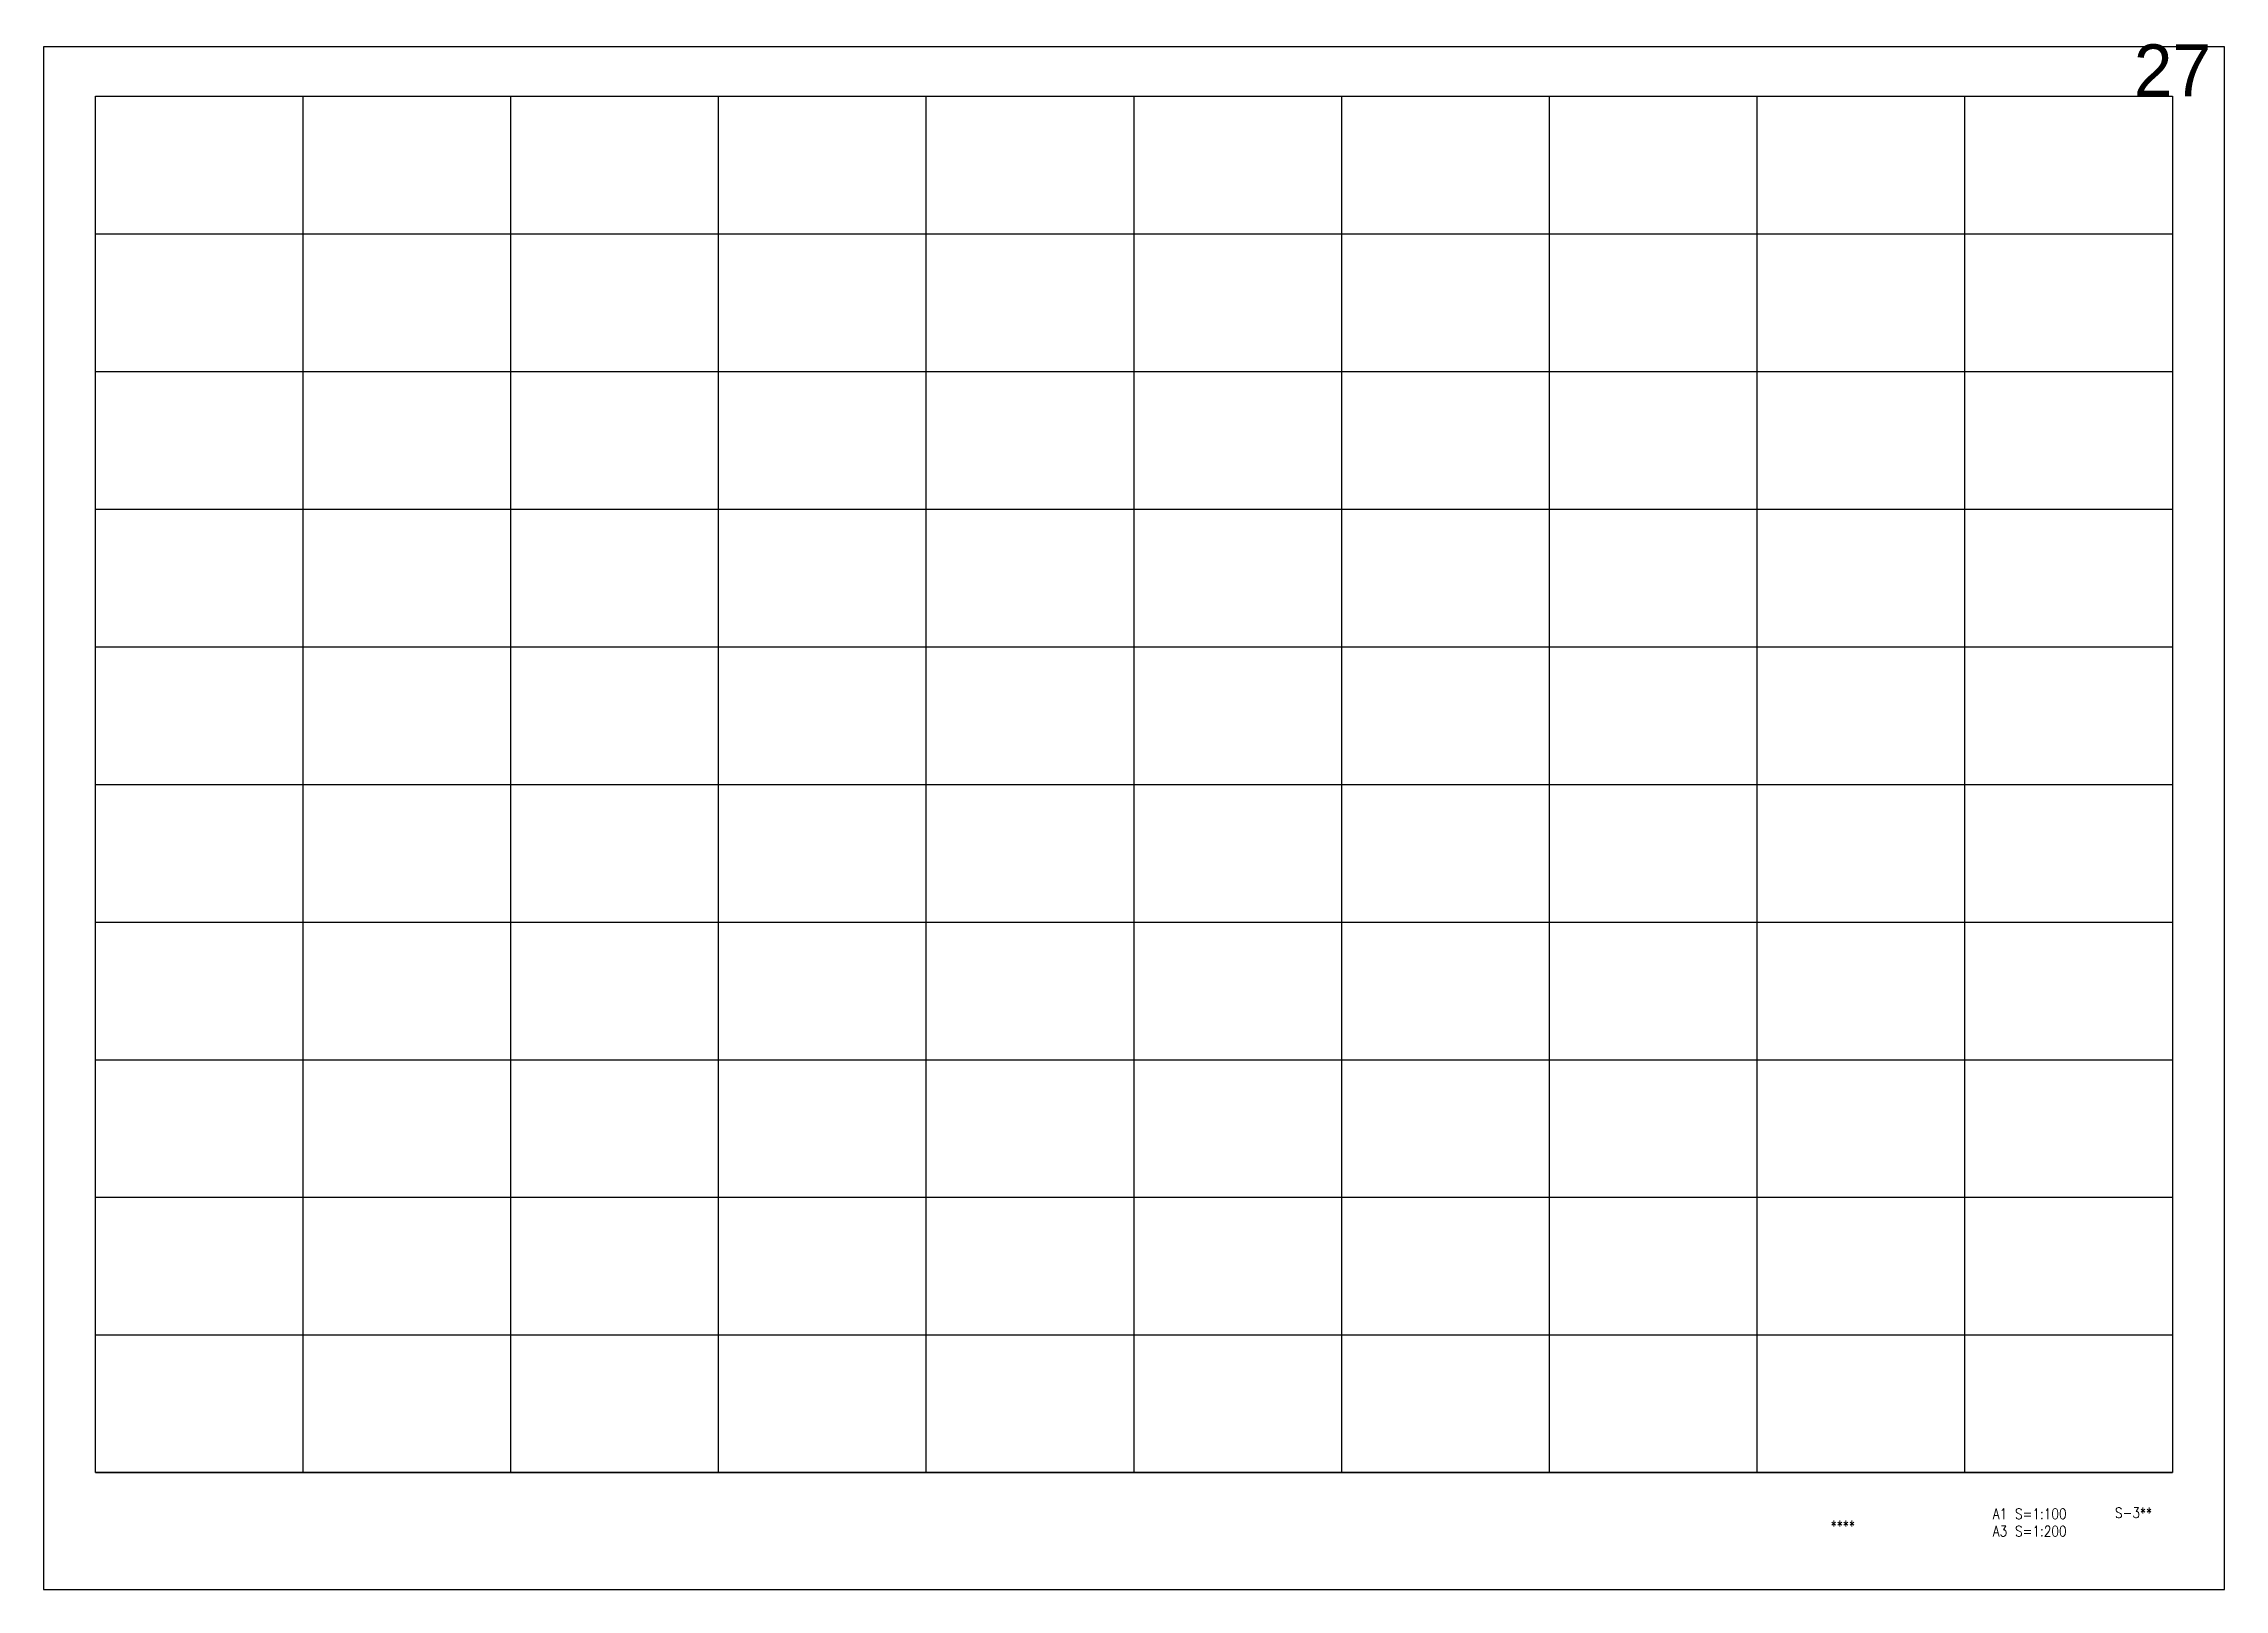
# Model space of a CAD drawing. Extents: x -668440 to 810000, y -1678500 to 210463.
# Drawn here: x 600000 to 810000, y -1168500 to -1019675 of the extents above; entities that cross this region are included whole.
import ezdxf
from ezdxf.enums import TextEntityAlignment as Align

# ---------------------------------------------------------------- set-up
doc = ezdxf.new("R2010")
doc.units = 0
doc.header["$MEASUREMENT"] = 0
doc.layers.add('99_レイアウト枠', color=251, linetype='CONTINUOUS', plot=False)
doc.layers.add('99_頁番号', color=6, linetype='CONTINUOUS')
doc.styles.add('DRACAD', font='txt', dxfattribs={"width": 0.85, "bigfont": 'extfont2'})
doc.styles.get("Standard").update_dxf_attribs({"font": 'Osaka.ttc'})

msp = doc.modelspace()

# ---------------------------------------------------------------- texts
at = {"layer": '99_レイアウト枠'}
msp.add_text('27', height=5000, dxfattribs=at).set_placement((805000, -1024750), align=Align.CENTER)
at = {"layer": '99_頁番号', "char_height": 1000, "attachment_point": 5, "style": 'DRACAD'}
for s, insert in [('A1 S=1:100^JA3 S=1:200', (791250, -1162062.5)), ('{S-3**}', (801250, -1161125)), ('{  ****  }', (772500, -1162375))]:
    msp.add_mtext(s, dxfattribs=dict(at, insert=insert))

# ---------------------------------------------------------------- linework, layer by layer
at = {"layer": '99_レイアウト枠'}
for p, q in [((605000, -1157250), (605000, -1024750)), ((625000, -1157250), (625000, -1024750)), ((645000, -1157250), (645000, -1024750)), ((665000, -1157250), (665000, -1024750)), ((685000, -1157250), (685000, -1024750)), ((705000, -1157250), (705000, -1024750)), ((725000, -1157250), (725000, -1024750)), ((745000, -1157250), (745000, -1024750)), ((765000, -1157250), (765000, -1024750)), ((785000, -1157250), (785000, -1024750)), ((605000, -1038000), (805000, -1038000)), ((605000, -1051250), (805000, -1051250)), ((605000, -1064500), (805000, -1064500)), ((605000, -1077750), (805000, -1077750)), ((605000, -1091000), (805000, -1091000)), ((605000, -1104250), (805000, -1104250)), ((605000, -1117500), (805000, -1117500)), ((605000, -1130750), (805000, -1130750)), ((605000, -1144000), (805000, -1144000)), ((605000, -1157250), (805000, -1157250))]:
    msp.add_line(p, q, dxfattribs=at)
for points in [[(600000, -1168500), (810000, -1168500), (810000, -1020000), (600000, -1020000)], [(605000, -1024750), (805000, -1024750), (805000, -1157250), (605000, -1157250)]]:
    msp.add_lwpolyline(points, close=True, dxfattribs=at)

msp.set_redraw_order([(e.dxf.handle, doc.entitydb.next_handle()) for e in msp.query("TEXT MTEXT ATTDEF DIMENSION ARC_DIMENSION")])  # texts and dimensions are drawn at this point

doc.saveas('drawing.dxf')
